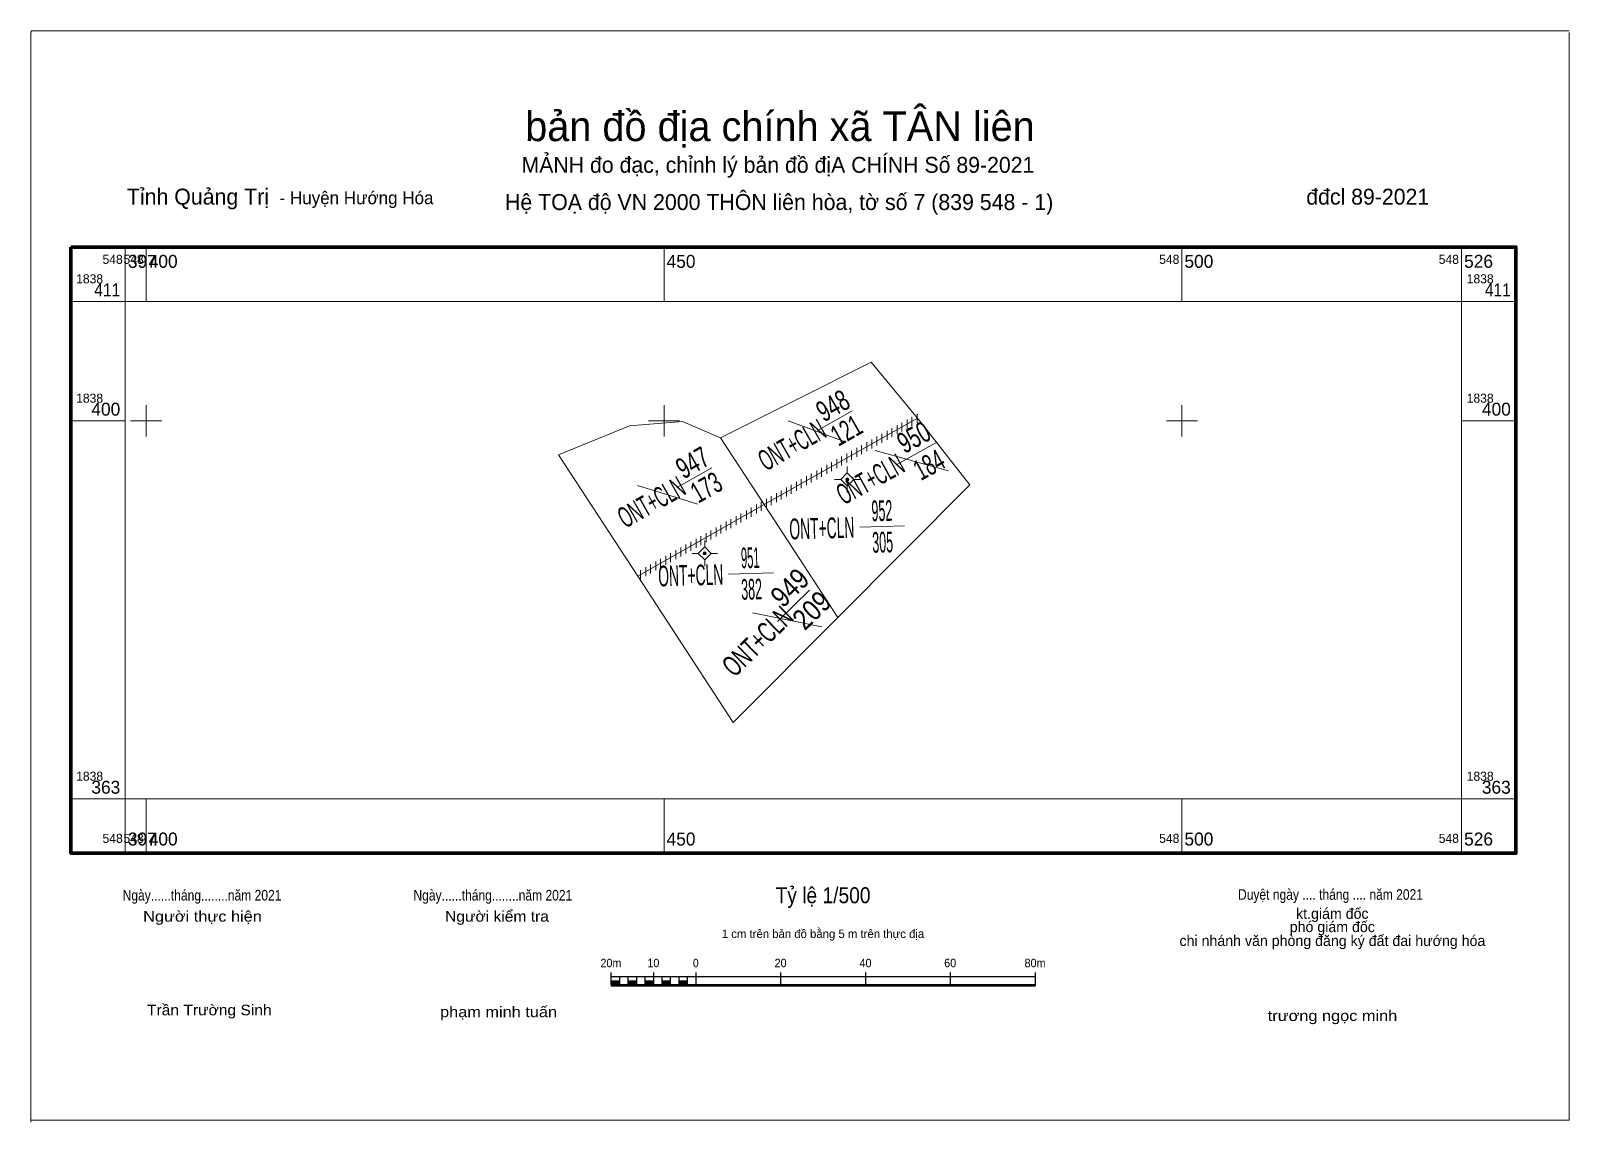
# Model space of a CAD drawing. Header units: metres. Extents: x 548000 to 549000, y 1838000 to 1839000.
# Drawn here: x 548388.9 to 548537.4, y 1838332.3 to 1838437.6 of the extents above; entities that cross this region are included whole.
import ezdxf
from ezdxf.enums import TextEntityAlignment as Align

# ---------------------------------------------------------------- set-up
doc = ezdxf.new("R2010")
doc.units = ezdxf.units.M
doc.header["$LTSCALE"] = 0.5
for name, color, linetype, lineweight in [('1', 7, 'Continuous', 13), ('10', 7, 'Continuous', 13), ('11', 7, 'Continuous', 13), ('13', 7, 'Continuous', 13), ('2', 7, 'Continuous', 25), ('63', 7, 'Continuous', 13)]:
    doc.layers.add(name, color=color, linetype=linetype, lineweight=lineweight)
doc.layers.add('4', color=7, linetype='Continuous')

msp = doc.modelspace()

# ---------------------------------------------------------------- texts
at = {"layer": '1'}
for s, rotation, width, p in [('948', 29.582, 0.7, (548466.7913, 1838400.6001)), ('121', 29.582, 0.65, (548468.1013, 1838398.213)), ('950', 28.79, 0.7, (548474.5934, 1838397.5427)), ('947', 29.582, 0.7, (548453.2513, 1838395.1001)), ('184', 28.79, 0.65, (548476.0684, 1838394.88)), ('173', 29.582, 0.65, (548454.5763, 1838392.7172)), ('949', 44.29, 0.85, (548462.8417, 1838383.1876)), ('209', 44.29, 0.85, (548464.9617, 1838381.0076))]:
    msp.add_text(s, height=2, rotation=rotation, dxfattribs=dict(at, width=width)).set_placement(p, align=Align.CENTER)
for rotation, width, p in [(29.582, 0.55, (548465.8427, 1838398.5083)), (28.79, 0.55, (548473.4168, 1838395.1643)), (29.582, 0.55, (548452.2727, 1838392.9883)), (44.29, 0.65, (548462.6434, 1838380.8649))]:
    msp.add_text('ONT+CLN', height=2, rotation=rotation, dxfattribs=dict(at, width=width)).set_placement(p, align=Align.RIGHT)
at = {"layer": '13'}
for s, width, p in [('952', 0.45, (548471.0623, 1838390.3275)), ('951', 0.4, (548458.3523, 1838385.7861))]:
    msp.add_text(s, height=2, rotation=1.587, dxfattribs=dict(at, width=width)).set_placement(p, align=Align.CENTER)
at = {"layer": '2'}
for s, height, p in [('bản đồ địa chính xã TÂN liên', 2.865, (548461.195, 1838427)), ('MẢNH đo đạc, chỉnh lý bản đồ địA CHÍNH Số 89-2021', 1.535, (548461, 1838423.94)), ('Hệ TOẠ độ VN 2000 THÔN liên hòa, tờ số 7 (839 548 - 1)', 1.539, (548461.115, 1838420.35)), ('kt.giám đốc', 1.024, (548514.525, 1838351.93)), ('1 cm trên bản đồ bằng 5 m trên thực địa', 0.8188, (548465.35, 1838350.08)), ('chi nhánh văn phòng đăng ký đất đai hướng hóa', 1.024, (548514.535, 1838349.31)), ('phó giám đốc', 1.024, (548514.525, 1838350.65))]:
    msp.add_text(s, height=height, dxfattribs=at).set_placement(p, align=Align.CENTER)
for s, height, p in [('Tỉnh Quảng Trị ', 1.539, (548398.14, 1838420.87)), ('- Huyện Hướng Hóa', 1.228, (548412.88, 1838420.91))]:
    msp.add_text(s, height=height, dxfattribs=at).set_placement(p)
msp.add_text(' đđcl 89-2021', height=1.535, dxfattribs=at).set_placement((548523.88, 1838420.87), align=Align.RIGHT)
at = {"layer": '2', "width": 0.5}
for p in [(548468.4046, 1838388.7264), (548455.7446, 1838384.1864)]:
    msp.add_text('ONT+CLN', height=2, rotation=1.587, dxfattribs=at).set_placement(p, align=Align.RIGHT)
at = {"layer": '2'}
for s, height, width, p in [('Tỷ lệ 1/500', 1.54, 0.9, (548465.355, 1838353.44)), ('Duyệt ngày .... tháng .... năm 2021', 1.024, 0.85, (548514.35, 1838353.77)), ('Ngày......tháng........năm 2021', 1.024, 0.85, (548405.395, 1838353.7)), ('Ngày......tháng........năm 2021', 1.024, 0.85, (548433.475, 1838353.7)), ('Người thực hiện', 1.024, 1.15, (548405.44, 1838351.66)), ('Người kiểm tra', 1.024, 1.1, (548433.875, 1838351.66)), ('20m', 0.8188, 0.95, (548444.875, 1838347.26)), ('10', 0.8188, 0.95, (548448.975, 1838347.26)), ('0', 0.8188, 0.9, (548453.07, 1838347.26)), ('20', 0.8188, 0.95, (548461.255, 1838347.26)), ('40', 0.8188, 0.95, (548469.455, 1838347.26)), ('60', 0.8188, 0.95, (548477.635, 1838347.26)), ('80m', 0.8188, 0.95, (548485.825, 1838347.26)), ('Trần Trường Sinh', 1.024, 1.1, (548406.1, 1838342.62)), ('phạm minh tuấn', 1.024, 1.15, (548434.025, 1838342.44)), ('trương ngọc minh', 1.024, 1.15, (548514.545, 1838342.07))]:
    msp.add_text(s, height=height, dxfattribs=dict(at, width=width)).set_placement(p, align=Align.CENTER)
at = {"layer": '4', "width": 0.45}
for s, p in [('305', (548471.1373, 1838387.2871)), ('382', (548458.4823, 1838382.7475))]:
    msp.add_text(s, height=2, rotation=1.587, dxfattribs=at).set_placement(p, align=Align.CENTER)
at = {"layer": '63'}
for s, height, p in [('548', 0.875, (548397.74, 1838415.15)), ('548', 0.875, (548399.76, 1838415.15)), ('548', 0.875, (548499.76, 1838415.15)), ('548', 0.875, (548526.75, 1838415.15)), ('400', 1.25, (548397.5, 1838400.5)), ('400', 1.25, (548531.76, 1838400.5)), ('363', 1.25, (548397.5, 1838364.01)), ('363', 1.25, (548531.75, 1838364.01)), ('548', 0.875, (548397.74, 1838359.26)), ('548', 0.875, (548399.76, 1838359.26)), ('548', 0.875, (548499.76, 1838359.26)), ('548', 0.875, (548526.75, 1838359.26))]:
    msp.add_text(s, height=height, dxfattribs=at).set_placement(p, align=Align.RIGHT)
for s, height, p in [('397', 1.25, (548398.24, 1838414.77)), ('400', 1.25, (548400.25, 1838414.77)), ('450', 1.25, (548450.25, 1838414.77)), ('500', 1.25, (548500.25, 1838414.77)), ('526', 1.25, (548527.25, 1838414.77)), ('1838', 0.875, (548393.24, 1838413.27)), ('1838', 0.875, (548527.5, 1838413.27)), ('1838', 0.875, (548393.24, 1838401.75)), ('1838', 0.875, (548527.5, 1838401.75)), ('1838', 0.875, (548393.24, 1838365.26)), ('1838', 0.875, (548527.5, 1838365.26)), ('397', 1.25, (548398.24, 1838359.01)), ('400', 1.25, (548400.25, 1838359.01)), ('450', 1.25, (548450.25, 1838359.01)), ('500', 1.25, (548500.25, 1838359.01)), ('526', 1.25, (548527.25, 1838359.01))]:
    msp.add_text(s, height=height, dxfattribs=at).set_placement(p)
at = {"layer": '63', "width": 0.9}
for p in [(548397.5, 1838412.02), (548531.76, 1838412.02)]:
    msp.add_text('411', height=1.25, dxfattribs=at).set_placement(p, align=Align.RIGHT)

# ---------------------------------------------------------------- hatches: boundary and pattern name
at = {"layer": '11'}
for points in [[(548467.8465, 1838394.3433, 1), (548467.5465, 1838394.3433, 1)], [(548454.0795, 1838387.2085, 1), (548453.7795, 1838387.2085, 1)]]:
    msp.add_hatch(color=256, dxfattribs=at).paths.add_polyline_path(points)
at = {"layer": '2'}
for points in [[(548444.91, 1838345.53), (548445.73, 1838345.53), (548445.73, 1838345.94), (548444.91, 1838345.94)], [(548446.55, 1838345.53), (548447.37, 1838345.53), (548447.37, 1838345.94), (548446.55, 1838345.94)], [(548448.19, 1838345.53), (548449.01, 1838345.53), (548449.01, 1838345.94), (548448.19, 1838345.94)], [(548449.83, 1838345.53), (548450.64, 1838345.53), (548450.64, 1838345.94), (548449.83, 1838345.94)], [(548451.46, 1838345.53), (548452.28, 1838345.53), (548452.28, 1838345.94), (548451.46, 1838345.94)]]:
    msp.add_hatch(color=256, dxfattribs=at).paths.add_polyline_path(points)

# ---------------------------------------------------------------- linework, layer by layer
at = {"layer": '1'}
for p, q in [((548388.9, 1838437.65), (548537.4, 1838437.65)), ((548464.81, 1838399.07), (548468.18, 1838400.98)), ((548461.99, 1838399.99), (548467.6, 1838397.93)), ((548472.51, 1838399.59), (548472.51, 1838398.72)), ((548472.96, 1838399.84), (548472.96, 1838398.98)), ((548472.96, 1838399.84), (548472.96, 1838398.98)), ((548472.96, 1838399.84), (548472.96, 1838398.98)), ((548473.48, 1838400.14), (548473.48, 1838399.27)), ((548473.93, 1838400.39), (548473.93, 1838399.53)), ((548473.93, 1838400.39), (548473.93, 1838399.53)), ((548474.45, 1838400.69), (548474.45, 1838399.82)), ((548469.59, 1838397.94), (548469.59, 1838397.08)), ((548470.05, 1838398.2), (548470.05, 1838397.33)), ((548470.05, 1838398.2), (548470.05, 1838397.33)), ((548470.56, 1838398.49), (548470.56, 1838397.62)), ((548471.02, 1838398.75), (548471.02, 1838397.88)), ((548471.02, 1838398.75), (548471.02, 1838397.88)), ((548471.02, 1838398.75), (548471.02, 1838397.88)), ((548471.53, 1838399.04), (548471.53, 1838398.17)), ((548471.99, 1838399.3), (548471.99, 1838398.43)), ((548471.99, 1838399.3), (548471.99, 1838398.43)), ((548467.14, 1838396.55), (548467.14, 1838395.69)), ((548467.14, 1838396.55), (548467.14, 1838395.69)), ((548467.65, 1838396.85), (548467.65, 1838395.98)), ((548468.11, 1838397.1), (548468.11, 1838396.24)), ((548468.11, 1838397.1), (548468.11, 1838396.24)), ((548468.62, 1838397.39), (548468.62, 1838396.53)), ((548469.08, 1838397.65), (548469.08, 1838396.78)), ((548469.08, 1838397.65), (548469.08, 1838396.78)), ((548470.38, 1838397.14), (548477.46, 1838395.17)), ((548472.48, 1838395.79), (548476.26, 1838397.87)), ((548451.24, 1838393.55), (548454.62, 1838395.47)), ((548464.74, 1838395.2), (548464.74, 1838394.33)), ((548465.19, 1838395.46), (548465.19, 1838394.59)), ((548465.19, 1838395.46), (548465.19, 1838394.59)), ((548465.71, 1838395.75), (548465.71, 1838394.88)), ((548466.16, 1838396.01), (548466.16, 1838395.14)), ((548466.16, 1838396.01), (548466.16, 1838395.14)), ((548466.68, 1838396.3), (548466.68, 1838395.43)), ((548447.43, 1838393.77), (548453.26, 1838391.97)), ((548461.83, 1838393.56), (548461.83, 1838392.69)), ((548462.28, 1838393.81), (548462.28, 1838392.95)), ((548462.28, 1838393.81), (548462.28, 1838392.95)), ((548462.8, 1838394.1), (548462.8, 1838393.24)), ((548463.25, 1838394.36), (548463.25, 1838393.49)), ((548463.25, 1838394.36), (548463.25, 1838393.49)), ((548463.77, 1838394.65), (548463.77, 1838393.79)), ((548464.22, 1838394.91), (548464.22, 1838394.04)), ((548464.22, 1838394.91), (548464.22, 1838394.04)), ((548459.37, 1838392.17), (548459.37, 1838391.3)), ((548459.37, 1838392.17), (548459.37, 1838391.3)), ((548459.89, 1838392.46), (548459.89, 1838391.59)), ((548460.34, 1838392.72), (548460.34, 1838391.85)), ((548460.34, 1838392.72), (548460.34, 1838391.85)), ((548460.86, 1838393.01), (548460.86, 1838392.14)), ((548461.31, 1838393.26), (548461.31, 1838392.4)), ((548461.31, 1838393.26), (548461.31, 1838392.4)), ((548456.46, 1838390.52), (548456.46, 1838389.65)), ((548456.46, 1838390.52), (548456.46, 1838389.65)), ((548456.98, 1838390.81), (548456.98, 1838389.95)), ((548457.43, 1838391.07), (548457.43, 1838390.2)), ((548457.43, 1838391.07), (548457.43, 1838390.2)), ((548457.95, 1838391.36), (548457.95, 1838390.5)), ((548458.4, 1838391.62), (548458.4, 1838390.75)), ((548458.4, 1838391.62), (548458.4, 1838390.75)), ((548458.92, 1838391.91), (548458.92, 1838391.04)), ((548454.06, 1838389.17), (548454.06, 1838388.3)), ((548454.52, 1838389.43), (548454.52, 1838388.56)), ((548454.52, 1838389.43), (548454.52, 1838388.56)), ((548455.03, 1838389.72), (548455.03, 1838388.85)), ((548455.49, 1838389.97), (548455.49, 1838389.11)), ((548455.49, 1838389.97), (548455.49, 1838389.11)), ((548456, 1838390.27), (548456, 1838389.4)), ((548451.15, 1838387.52), (548451.15, 1838386.66)), ((548451.61, 1838387.78), (548451.61, 1838386.91)), ((548451.61, 1838387.78), (548451.61, 1838386.91)), ((548452.12, 1838388.07), (548452.12, 1838387.2)), ((548452.58, 1838388.33), (548452.58, 1838387.46)), ((548452.58, 1838388.33), (548452.58, 1838387.46)), ((548453.09, 1838388.62), (548453.09, 1838387.75)), ((548453.55, 1838388.88), (548453.55, 1838388.01)), ((548453.55, 1838388.88), (548453.55, 1838388.01)), ((548448.69, 1838386.13), (548448.69, 1838385.27)), ((548448.69, 1838386.13), (548448.69, 1838385.27)), ((548449.21, 1838386.43), (548449.21, 1838385.56)), ((548449.66, 1838386.68), (548449.66, 1838385.82)), ((548449.66, 1838386.68), (548449.66, 1838385.82)), ((548450.18, 1838386.98), (548450.18, 1838386.11)), ((548450.63, 1838387.23), (548450.63, 1838386.36)), ((548450.63, 1838387.23), (548450.63, 1838386.36)), ((548447.72, 1838385.59), (548447.72, 1838384.72)), ((548448.24, 1838385.88), (548448.24, 1838385.01)), ((548460.97, 1838380.63), (548464.06, 1838383.64)), ((548458.53, 1838381.46), (548465.24, 1838380.12))]:
    msp.add_line(p, q, dxfattribs=at)
for points in [[(548388.86, 1838332.3), (548388.86, 1838437.3), (548388.9, 1838437.65)], [(548537.4, 1838437.49), (548537.4, 1838332.49), (548388.9, 1838332.49)], [(548474.46, 1838400.26), (548459.67, 1838391.91), (548447.46, 1838385.01)]]:
    msp.add_lwpolyline(points, dxfattribs=at)
at = {"layer": '10'}
for points in [[(548466.79, 1838381.02), (548479.52, 1838393.81), (548474.46, 1838400.26), (548474.46, 1838400.26), (548469.99, 1838405.65), (548455.45, 1838398.37)], [(548455.45, 1838398.37), (548451.78, 1838399.95), (548446.67, 1838399.51), (548439.8, 1838396.73), (548447.46, 1838385.01), (548456.69, 1838370.87), (548466.79, 1838381.02)], [(548455.45, 1838398.37), (548459.67, 1838391.91), (548466.79, 1838381.02)]]:
    msp.add_lwpolyline(points, dxfattribs=at)
at = {"layer": '11'}
for p, q in [((548467.7, 1838395.59), (548467.7, 1838394.97)), ((548467.07, 1838394.34), (548466.45, 1838394.34)), ((548467.7, 1838393.72), (548467.7, 1838393.09)), ((548468.95, 1838394.34), (548468.32, 1838394.34)), ((548453.93, 1838388.46), (548453.93, 1838387.83)), ((548453.3, 1838387.21), (548452.68, 1838387.21)), ((548453.93, 1838386.58), (548453.93, 1838385.96)), ((548455.18, 1838387.21), (548454.55, 1838387.21))]:
    msp.add_line(p, q, dxfattribs=at)
for points in [[(548467.7, 1838394.97), (548467.07, 1838394.34), (548467.7, 1838393.72), (548468.32, 1838394.34)], [(548453.93, 1838387.83), (548453.3, 1838387.21), (548453.93, 1838386.58), (548454.55, 1838387.21)]]:
    msp.add_lwpolyline(points, close=True, dxfattribs=at)
for centre in [(548467.6965, 1838394.3433), (548453.9295, 1838387.2085)]:
    msp.add_circle(centre, 0.15, dxfattribs=at)
at = {"layer": '13'}
for p, q in [((548468.9, 1838389.75), (548473.22, 1838389.87)), ((548456.24, 1838385.21), (548460.56, 1838385.32))]:
    msp.add_line(p, q, dxfattribs=at)
at = {"layer": '2'}
for p, q in [((548444.91, 1838345.53), (548444.91, 1838346.76)), ((548444.91, 1838346.35), (548485.86, 1838346.35)), ((548445.73, 1838345.53), (548445.73, 1838346.35)), ((548446.55, 1838345.53), (548446.55, 1838346.35)), ((548447.37, 1838345.53), (548447.37, 1838346.35)), ((548448.19, 1838345.53), (548448.19, 1838346.35)), ((548449.01, 1838345.53), (548449.01, 1838346.76)), ((548449.83, 1838345.53), (548449.83, 1838346.35)), ((548450.64, 1838345.53), (548450.64, 1838346.35)), ((548451.46, 1838345.53), (548451.46, 1838346.35)), ((548452.28, 1838345.53), (548452.28, 1838346.35)), ((548453.1, 1838345.53), (548453.1, 1838346.76)), ((548461.29, 1838345.53), (548461.29, 1838346.76)), ((548469.48, 1838345.53), (548469.48, 1838346.76)), ((548477.67, 1838345.53), (548477.67, 1838346.76)), ((548485.86, 1838345.53), (548485.86, 1838346.76))]:
    msp.add_line(p, q, dxfattribs=at)
at = {"layer": '2', "lineweight": 53}
msp.add_line((548444.91, 1838345.53), (548485.86, 1838345.53), dxfattribs=at)
at = {"layer": '2', "lineweight": 13}
for points in [[(548444.91, 1838345.53), (548445.73, 1838345.53), (548445.73, 1838345.94), (548444.91, 1838345.94)], [(548446.55, 1838345.53), (548447.37, 1838345.53), (548447.37, 1838345.94), (548446.55, 1838345.94)], [(548448.19, 1838345.53), (548449.01, 1838345.53), (548449.01, 1838345.94), (548448.19, 1838345.94)], [(548449.83, 1838345.53), (548450.64, 1838345.53), (548450.64, 1838345.94), (548449.83, 1838345.94)], [(548451.46, 1838345.53), (548452.28, 1838345.53), (548452.28, 1838345.94), (548451.46, 1838345.94)]]:
    msp.add_lwpolyline(points, close=True, dxfattribs=at)
at = {"layer": '63'}
for p, q in [((548397.99, 1838411.52), (548397.99, 1838416.77)), ((548400, 1838411.52), (548400, 1838416.77)), ((548450, 1838411.52), (548450, 1838416.77)), ((548500, 1838411.52), (548500, 1838416.77)), ((548527, 1838411.52), (548527, 1838416.77)), ((548397.99, 1838411.52), (548392.74, 1838411.52)), ((548527, 1838411.52), (548532.25, 1838411.52)), ((548400, 1838398.5), (548400, 1838401.5)), ((548450, 1838398.5), (548450, 1838401.5)), ((548500, 1838398.5), (548500, 1838401.5)), ((548397.99, 1838400), (548392.74, 1838400)), ((548398.5, 1838400), (548401.5, 1838400)), ((548448.5, 1838400), (548451.5, 1838400)), ((548498.5, 1838400), (548501.5, 1838400)), ((548527, 1838400), (548532.25, 1838400)), ((548397.99, 1838363.51), (548392.74, 1838363.51)), ((548397.99, 1838363.51), (548397.99, 1838358.26)), ((548400, 1838363.51), (548400, 1838358.26)), ((548450, 1838363.51), (548450, 1838358.26)), ((548500, 1838363.51), (548500, 1838358.26)), ((548527, 1838363.51), (548527, 1838358.26)), ((548527, 1838363.51), (548532.25, 1838363.51))]:
    msp.add_line(p, q, dxfattribs=at)
at = {"layer": '63', "lineweight": 70}
msp.add_lwpolyline([(548392.74, 1838416.77), (548532.25, 1838416.77), (548532.25, 1838358.26), (548392.74, 1838358.26)], close=True, dxfattribs=at)
at = {"layer": '63'}
msp.add_lwpolyline([(548397.99, 1838411.52), (548527, 1838411.52), (548527, 1838363.51), (548397.99, 1838363.51)], close=True, dxfattribs=at)

msp.set_redraw_order([(e.dxf.handle, doc.entitydb.next_handle()) for e in msp.query("TEXT MTEXT ATTDEF DIMENSION ARC_DIMENSION")])  # texts and dimensions are drawn at this point

doc.saveas('drawing.dxf')
